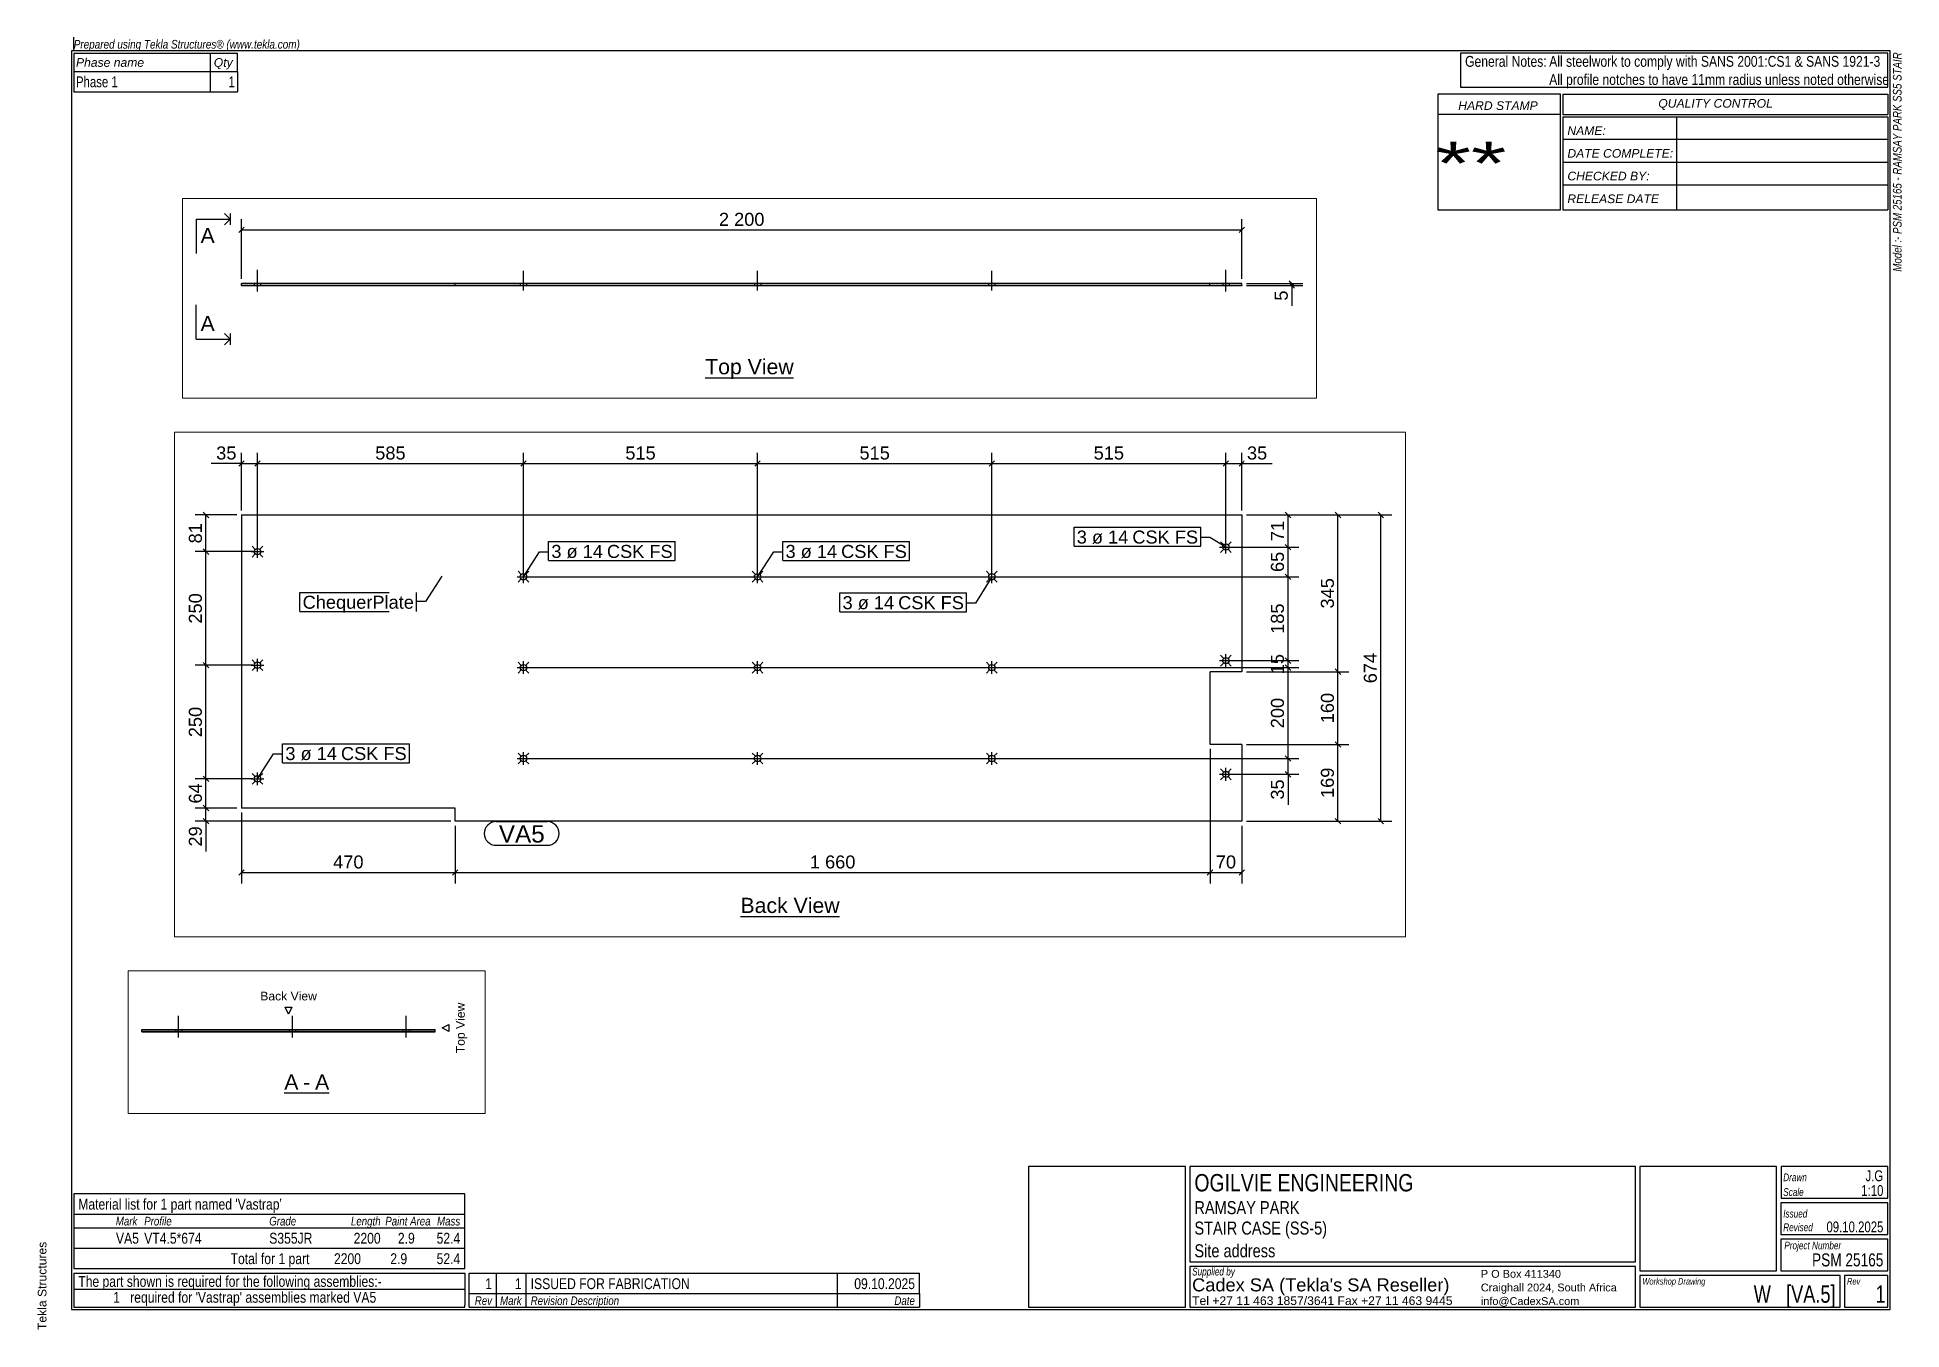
# Paper-space layout 'Layout1' of a CAD drawing. Header units: millimetres. Extents: x 2 to 413, y 6 to 290.
# The model-space entities are those that its viewports show. They can reach past a viewport. Long polylines and large blocks are cut down to what shows.
import ezdxf

# ---------------------------------------------------------------- set-up
doc = ezdxf.new("R2010")
doc.units = ezdxf.units.MM
doc.linetypes.add('DXK_LINE_DOT1', pattern=[1.8814, 0.9407, -0.9407])
doc.linetypes.add('DXK_LINE_DOT2', pattern=[3.9198, 1.9599, -1.9599])
doc.layers.add('Viewport layer', color=7, linetype='Continuous', plot=False)
doc.styles.add('Arial', font='ARIAL.TTF', dxfattribs={"height": 0.2})
doc.styles.add('Arial Italic', font='ARIALI.TTF', dxfattribs={"height": 0.2})
doc.styles.add('Arial Narrow Italic', font='ARIALNI.TTF', dxfattribs={"height": 0.2})

# ---------------------------------------------------------------- blocks, each defined once
blk = doc.blocks.new('Unknown-3621098-3012')
at = {"color": 174, "linetype": 'Continuous'}
for p, q in [((410, 287), (10, 287)), ((10, 287), (10, 10)), ((410, 10), (410, 287)), ((10, 10), (410, 10))]:
    blk.add_line(p, q, dxfattribs=at)
at = {"color": 174, "linetype": 'Continuous', "style": 'Arial'}
blk.add_text('Tekla Structures', height=1.9102, rotation=90, dxfattribs=at).set_placement((4.5, 5.5))
blk = doc.blocks.new('Unknown-3621098-3249')
at = {"color": 3, "linetype": 'Continuous'}
for p, q in [((10.5, 18), (96.5, 18)), ((10.5, 18), (10.5, 14.5)), ((96.5, 18), (96.5, 14.5)), ((10.5, 14.5), (10.5, 11)), ((96.5, 14.5), (96.5, 11)), ((10.5, 11), (10.5, 10.5)), ((10.5, 10.5), (96.5, 10.5)), ((96.5, 10.5), (96.5, 11))]:
    blk.add_line(p, q, dxfattribs=at)
at = {"color": 7, "linetype": 'Continuous'}
blk.add_line((10.5, 14.5), (96.5, 14.5), dxfattribs=at)
blk.add_line((10.5, 14.5), (96.5, 14.5), dxfattribs=at)
at = {"color": 7, "linetype": 'Continuous', "style": 'Arial', "width": 0.8}
blk.add_text('The part shown is required for the following assemblies:-', height=2.3877, dxfattribs=at).set_placement((11.5, 15))
at = {"color": 1, "linetype": 'Continuous', "style": 'Arial', "width": 0.8}
for s, height, p in [('1', 2.39, (19.18, 11.5)), (" required for 'Vastrap' assemblies marked VA5", 2.3877, (22.18, 11.5))]:
    blk.add_text(s, height=height, dxfattribs=at).set_placement(p)
blk = doc.blocks.new('Unknown-3621098-3247')
at = {"color": 3, "linetype": 'Continuous'}
for p, q in [((409.5, 286.5), (315.5, 286.5)), ((315.5, 286.5), (315.5, 279)), ((409.5, 279), (409.5, 286.5)), ((315.5, 279), (409.5, 279))]:
    blk.add_line(p, q, dxfattribs=at)
at = {"color": 7, "style": 'Arial', "width": 0.8}
for s, p in [('General Notes:', (316.5, 283.5)), ('All profile notches to have 11mm radius unless noted otherwise', (335, 279.5))]:
    blk.add_text(s, height=2.3877, dxfattribs=at).set_placement(p)
at = {"color": 7, "linetype": 'Continuous', "style": 'Arial', "width": 0.8}
blk.add_text('All steelwork to comply with SANS 2001:CS1 & SANS 1921-3', height=2.3877, dxfattribs=at).set_placement((335, 283.5))
blk = doc.blocks.new('Unknown-3621098-3248')
at = {"color": 3, "linetype": 'Continuous'}
for p, q in [((255, 41.5), (220.5, 41.5)), ((220.5, 41.5), (220.5, 10.5)), ((255, 10.5), (255, 41.5)), ((353.97, 41.5), (255.97, 41.5)), ((255.97, 41.5), (255.97, 20.5)), ((353.97, 20.5), (353.97, 41.5)), ((384.97, 41.5), (354.97, 41.5)), ((354.97, 41.5), (354.97, 18.5)), ((384.97, 18.5), (384.97, 41.5)), ((409.47, 41.5), (386, 41.5)), ((386, 41.5), (386, 34.5)), ((409.47, 34.5), (409.47, 41.5)), ((409.5, 33.5), (385.97, 33.5)), ((385.97, 33.5), (385.97, 26.5)), ((386, 34.5), (409.47, 34.5)), ((409.5, 26.5), (409.5, 33.5)), ((385.97, 26.5), (409.5, 26.5)), ((409.5, 25.5), (385.97, 25.5)), ((385.97, 25.5), (385.97, 18.5)), ((409.5, 18.5), (409.5, 25.5)), ((255.97, 20.5), (353.97, 20.5)), ((353.97, 19.5), (255.97, 19.5)), ((255.97, 19.5), (255.97, 10.5)), ((353.97, 10.5), (353.97, 19.5)), ((354.97, 18.5), (384.97, 18.5)), ((385.97, 18.5), (409.5, 18.5)), ((220.5, 10.5), (255, 10.5)), ((255.97, 10.5), (353.97, 10.5))]:
    blk.add_line(p, q, dxfattribs=at)
at = {"color": 5, "linetype": 'Continuous'}
for p, q in [((398.97, 17.5), (354.97, 17.5)), ((354.97, 17.5), (354.97, 10.5)), ((398.97, 10.5), (398.97, 17.5)), ((409.5, 17.5), (399.97, 17.5)), ((399.97, 17.5), (399.97, 10.5)), ((409.5, 10.5), (409.5, 17.5)), ((354.97, 10.5), (398.97, 10.5)), ((399.97, 10.5), (409.5, 10.5))]:
    blk.add_line(p, q, dxfattribs=at)
at = {"color": 1, "linetype": 'Continuous', "style": 'Arial'}
for s, height, width, p in [('OGILVIE ENGINEERING', 3.8203, 0.8, (256.97, 36)), ('1:10', 2.388, 0.75, (403.63, 35)), ('J.G', 2.388, 0.75, (404.57, 38.25)), ('09.10.2025', 2.388, 0.75, (395.98, 27)), ('PSM 25165', 2.865, 0.75, (392.81, 19.5))]:
    blk.add_text(s, height=height, dxfattribs=dict(at, width=width)).set_placement(p)
at = {"color": 7, "linetype": 'Continuous'}
for s, height, style, width, p in [('Drawn', 1.718, 'Arial Italic', 0.75, (386.47, 38.25)), ('RAMSAY PARK', 2.8652, 'Arial', 0.8, (256.97, 31)), ('Scale', 1.718, 'Arial Italic', 0.75, (386.47, 35)), ('STAIR CASE (SS-5)', 2.8652, 'Arial', 0.8, (256.97, 26.5)), ('Revised', 1.718, 'Arial Italic', 0.75, (386.47, 27.25)), ('Issued', 1.718, 'Arial Italic', 0.75, (386.47, 30.25)), ('Project Number', 1.718, 'Arial Italic', 0.75, (386.71, 23.25)), ('Site address', 2.8652, 'Arial', 0.8, (256.97, 21.5)), ('Supplied by', 1.718, 'Arial Italic', 0.75, (256.47, 17.5)), ('Workshop Drawing', 1.4316, 'Arial Italic', 0.75, (355.5, 15.5)), ('Rev', 1.432, 'Arial Italic', 0.75, (400.5, 15.5))]:
    blk.add_text(s, height=height, dxfattribs=dict(at, style=style, width=width)).set_placement(p)
at = {"color": 5, "linetype": 'Continuous', "style": 'Arial'}
blk.add_text("Cadex SA (Tekla's SA Reseller)", height=2.8652, dxfattribs=at).set_placement((256.47, 14))
at = {"color": 7, "linetype": 'Continuous', "style": 'Arial'}
for s, p in [('P O Box 411340', (319.97, 17)), ('Craighall 2024, South Africa', (319.97, 14)), ('info@CadexSA.com', (319.97, 11))]:
    blk.add_text(s, height=1.7191, dxfattribs=at).set_placement(p)
at = {"color": 1, "linetype": 'Continuous', "style": 'Arial'}
blk.add_text('Tel +27 11 463 1857/3641 Fax +27 11 463 9445', height=1.9102, dxfattribs=at).set_placement((256.47, 11))
at = {"color": 5, "linetype": 'Continuous', "style": 'Arial', "width": 0.75}
for s, p in [('W   [VA.5]', (379.98, 11.5)), ('1', (406.77, 11.5))]:
    blk.add_text(s, height=3.82, dxfattribs=at).set_placement(p)
blk = doc.blocks.new('Unknown-3621098-3251')
at = {"color": 3, "linetype": 'Continuous'}
for p, q in [((10.5, 286.5), (10.5, 282.5)), ((10.5, 286.5), (46.5, 286.5)), ((46.5, 282.5), (46.5, 286.5)), ((10.5, 282.5), (10.5, 278)), ((46.5, 282.5), (46.5, 278)), ((10.5, 278), (46.5, 278))]:
    blk.add_line(p, q, dxfattribs=at)
at = {"color": 7, "linetype": 'Continuous'}
for p, q in [((40.5, 286.5), (40.5, 282.5)), ((10.5, 282.5), (46.5, 282.5)), ((40.5, 282.5), (40.5, 278))]:
    blk.add_line(p, q, dxfattribs=at)
at = {"color": 7, "style": 'Arial Italic'}
for s, p in [('Phase name', (11, 283.5)), ('Qty', (41.31, 283.5))]:
    blk.add_text(s, height=1.909, dxfattribs=at).set_placement(p)
at = {"color": 1, "linetype": 'Continuous', "style": 'Arial', "width": 0.75}
for s, height, p in [('Phase 1', 2.388, (11, 279)), ('1', 2.39, (44.53, 279))]:
    blk.add_text(s, height=height, dxfattribs=at).set_placement(p)
blk = doc.blocks.new('Unknown-3621098-3252')
at = {"color": 2, "linetype": 'Continuous'}
blk.add_line((10.5, 287), (10.5, 290), dxfattribs=at)
at = {"color": 7, "style": 'Arial Narrow Italic'}
blk.add_text('Prepared using Tekla Structures® (www.tekla.com)', height=1.9089, dxfattribs=at).set_placement((10.5, 287.5))
blk = doc.blocks.new('Unknown-3621098-3253')
at = {"color": 3, "linetype": 'Continuous'}
for p, q in [((337.5, 277.5), (310.5, 277.5)), ((310.5, 277.5), (310.5, 252)), ((337.5, 252), (337.5, 277.5)), ((338, 277.5), (338, 273)), ((338, 277.5), (409.5, 277.5)), ((409.5, 277.5), (409.5, 273)), ((337.5, 273), (310.5, 273)), ((338, 273), (409.5, 273)), ((338, 272.5), (338, 252)), ((338, 272.5), (409.5, 272.5)), ((363, 272.5), (363, 252)), ((409.5, 272.5), (409.5, 252)), ((409.5, 267.5), (338, 267.5)), ((338, 262.5), (409.5, 262.5)), ((338, 257.5), (409.5, 257.5)), ((310.5, 252), (337.5, 252)), ((338, 252), (409.5, 252))]:
    blk.add_line(p, q, dxfattribs=at)
at = {"color": 7, "linetype": 'Continuous', "style": 'Arial Italic'}
for s, height, p in [('HARD STAMP', 1.909, (315, 274)), ('NAME:', 1.909, (339, 268.5)), ('DATE COMPLETE:', 1.9089, (339, 263.5)), ('CHECKED BY:', 1.9089, (339, 258.5)), ('RELEASE DATE', 1.9089, (339, 253.5))]:
    blk.add_text(s, height=height, dxfattribs=at).set_placement(p)
at = {"color": 7, "style": 'Arial Italic'}
blk.add_text('QUALITY CONTROL', height=1.9089, dxfattribs=at).set_placement((359, 274.5))
at = {"color": 7, "linetype": 'Continuous', "style": 'Arial', "width": 1.5}
blk.add_text('**', height=9.551, dxfattribs=at).set_placement((310, 257.5))
blk = doc.blocks.new('Unknown-3621098-3254')
at = {"color": 7, "style": 'Arial Italic', "width": 0.8}
blk.add_text('Model :- PSM 25165 - RAMSAY PARK SS5 STAIR', height=1.90885417, rotation=90, dxfattribs=at).set_placement((412.5, 238.421875))
blk = doc.blocks.new('Unknown-3621098-3255')
at = {"color": 3, "linetype": 'Continuous'}
for p, q in [((96.5, 35.5), (10.5, 35.5)), ((10.5, 35.5), (10.5, 19)), ((96.5, 19), (96.5, 35.5)), ((10.5, 19), (96.5, 19))]:
    blk.add_line(p, q, dxfattribs=at)
at = {"color": 7, "linetype": 'Continuous'}
for p, q in [((10.5, 31), (96.5, 31)), ((10.5, 28), (96.5, 28)), ((10.5, 23.5), (96.5, 23.5))]:
    blk.add_line(p, q, dxfattribs=at)
at = {"color": 2, "linetype": 'Continuous'}
blk.add_line((11.5, 28.25), (11.5, 28.25), dxfattribs=at)
at = {"color": 7, "linetype": 'Continuous', "style": 'Arial', "width": 0.8}
for s, p in [("Material list for 1 part named 'Vastrap'", (11.5, 32)), ('Total for 1 part', (45, 20))]:
    blk.add_text(s, height=2.3877, dxfattribs=at).set_placement(p)
at = {"color": 7, "width": 0.8}
for s, height, style, p in [('Mark', 1.909, 'Arial Italic', (19.76, 28.5)), ('Profile', 1.909, 'Arial Italic', (26, 28.5)), ('Grade', 1.909, 'Arial Italic', (53.5, 28.5)), ('Length', 1.909, 'Arial Italic', (71.47, 28.5)), ('Paint Area', 1.909, 'Arial Italic', (79.02, 28.5)), ('Mass', 1.909, 'Arial Italic', (90.4, 28.5)), ('2200', 2.388, 'Arial', (67.74, 20)), ('2.9', 2.388, 'Arial', (80.13, 20)), ('52.4', 2.388, 'Arial', (90.31, 20))]:
    blk.add_text(s, height=height, dxfattribs=dict(at, style=style)).set_placement(p)
at = {"color": 1, "style": 'Arial', "width": 0.8}
for s, p in [('VA5', (19.79, 24.5)), ('VT4.5*674', (26, 24.5)), ('S355JR', (53.5, 24.5)), ('2200', (72.07, 24.5)), ('2.9', (81.8, 24.5)), ('52.4', (90.31, 24.5))]:
    blk.add_text(s, height=2.388, dxfattribs=at).set_placement(p)
blk = doc.blocks.new('Unknown-3621098-3256')
at = {"color": 3, "linetype": 'Continuous'}
for p, q in [((97.5, 18), (196.5, 18)), ((97.5, 13.5), (97.5, 18)), ((196.5, 13.5), (196.5, 18)), ((97.5, 10.5), (97.5, 13.5)), ((196.5, 13.5), (196.5, 10.5)), ((97.5, 10.5), (196.5, 10.5))]:
    blk.add_line(p, q, dxfattribs=at)
at = {"color": 7, "linetype": 'Continuous'}
for p, q in [((97.5, 18), (196.5, 18)), ((103.5, 13.5), (103.5, 18)), ((110, 13.5), (110, 18)), ((178.5, 13.5), (178.5, 18)), ((97.5, 13.5), (196.5, 13.5)), ((103.5, 10.5), (103.5, 13.5)), ((110, 10.5), (110, 13.5)), ((178.5, 10.5), (178.5, 13.5)), ((184, 10.5), (184, 10.5))]:
    blk.add_line(p, q, dxfattribs=at)
at = {"color": 1, "linetype": 'Continuous', "style": 'Arial', "width": 0.8}
for s, height, p in [('1', 2.39, (101.02, 14.5)), ('1', 2.39, (107.52, 14.5)), ('ISSUED FOR FABRICATION', 2.3877, (111, 14.5)), ('09.10.2025', 2.388, (182.17, 14.5))]:
    blk.add_text(s, height=height, dxfattribs=at).set_placement(p)
at = {"color": 7, "linetype": 'Continuous', "style": 'Arial Italic', "width": 0.8}
for s, height, p in [('Rev', 1.909, (98.71, 11)), ('Mark', 1.909, (104.26, 11)), ('Revision Description', 1.9089, (111, 11)), ('Date', 1.909, (190.99, 11))]:
    blk.add_text(s, height=height, dxfattribs=at).set_placement(p)
blk = doc.blocks.new('Unknown-3621098-11 - 1186')
at = {"color": 6, "linetype": 'Continuous'}
blk.add_line((19842.9, 45), (20037.3, 45), dxfattribs=at)
at = {"color": 0, "linetype": 'Continuous'}
blk.add_wipeout([(20037.3, 52.5), (20037.3, 87.5), (19842.9, 87.5), (19842.9, 52.5)], dxfattribs=at)
at = {"color": 6, "linetype": 'Continuous', "style": 'Arial'}
blk.add_text('Top View', height=33.43, dxfattribs=at).set_placement((19842.9, 52.5))
blk = doc.blocks.new('Unknown-3621098-12 - 1229')
at = {"color": 6, "linetype": 'Continuous'}
blk.add_line((9736.7, 45), (9954.5, 45), dxfattribs=at)
at = {"color": 0, "linetype": 'Continuous'}
blk.add_wipeout([(9954.5, 52.5), (9954.5, 87.5), (9736.7, 87.5), (9736.7, 52.5)], dxfattribs=at)
at = {"color": 6, "linetype": 'Continuous', "style": 'Arial'}
blk.add_text('Back View', height=33.43, dxfattribs=at).set_placement((9736.7, 52.5))
blk = doc.blocks.new('Unknown-3621098-13 - 1259')
at = {"color": 6, "linetype": 'Continuous'}
for p, q in [((352.5, 218.7), (345, 233.7)), ((345, 233.7), (360, 233.7)), ((360, 233.7), (352.5, 218.7)), ((352.5, 218.7), (352.5, 218.7)), ((690, 188.1), (705, 195.6)), ((705, 180.6), (690, 188.1)), ((690, 188.1), (690, 188.1)), ((705, 195.6), (705, 180.6)), ((343.1, 45), (441.9, 45))]:
    blk.add_line(p, q, dxfattribs=at)
at = {"color": 6, "linetype": 'Continuous', "style": 'Arial'}
blk.add_text('Back View', height=19.1, dxfattribs=at).set_placement((290.3, 248.7))
blk.add_text('Top View', height=19.1, rotation=90, dxfattribs=at).set_placement((740, 132.5))
at = {"color": 0, "linetype": 'Continuous'}
blk.add_wipeout([(374.2, 52.5), (374.2, 87.5), (343.1, 87.5), (343.1, 52.5)], dxfattribs=at)
blk.add_wipeout([(400.3, 52.5), (400.3, 87.5), (384.7, 87.5), (384.7, 52.5)], dxfattribs=at)
at = {"color": 6, "linetype": 'Continuous', "style": 'Arial'}
blk.add_text('A', height=33.4, dxfattribs=at).set_placement((343.1, 52.5))
at = {"color": 0, "linetype": 'Continuous'}
blk.add_wipeout([(441.9, 52.5), (441.9, 87.5), (410.8, 87.5), (410.8, 52.5)], dxfattribs=at)
at = {"color": 6, "linetype": 'Continuous', "style": 'Arial'}
for s, p in [('A', (410.8, 52.5)), ('-', (384.7, 52.5))]:
    blk.add_text(s, height=33.4, dxfattribs=at).set_placement(p)
blk = doc.blocks.new('Bolt-3621098-1223 - 1186')
at = {"color": 96, "linetype": 'Continuous'}
for p, q in [((20981.1, 252.5), (20981.1, 248)), ((20981.1, 252.5), (20981.1, 248)), ((20981.1, 252.5), (20981.1, 248)), ((20988.1, 234.6), (20988.1, 282.5)), ((20988.1, 234.6), (20988.1, 282.5)), ((20988.1, 234.6), (20988.1, 282.5)), ((20995.1, 252.5), (20995.1, 248)), ((20995.1, 252.5), (20995.1, 248)), ((20995.1, 252.5), (20995.1, 248))]:
    blk.add_line(p, q, dxfattribs=at)
blk = doc.blocks.new('Part-3621098-1221 - 1186')
at = {"color": 30, "linetype": 'Continuous'}
for p, q in [((18823.1, 248), (18823.1, 252.5)), ((21023.1, 252.5), (18823.1, 252.5)), ((21023.1, 248), (18823.1, 248)), ((19293.1, 248), (19293.1, 252.5)), ((21023.1, 248), (21023.1, 252.5))]:
    blk.add_line(p, q, dxfattribs=at)
at = {"color": 7, "linetype": 'DXK_LINE_DOT1'}
blk.add_line((20953.1, 248), (20953.1, 252.5), dxfattribs=at)
blk = doc.blocks.new('Bolt-3621098-1222 - 1186')
at = {"color": 96, "linetype": 'Continuous'}
for p, q in [((18851.1, 252.5), (18851.1, 248)), ((18851.1, 252.5), (18851.1, 248)), ((18851.1, 252.5), (18851.1, 248)), ((18858.1, 234.6), (18858.1, 282.5)), ((18858.1, 234.6), (18858.1, 282.5)), ((18858.1, 234.6), (18858.1, 282.5)), ((18865.1, 252.5), (18865.1, 248)), ((18865.1, 252.5), (18865.1, 248)), ((18865.1, 252.5), (18865.1, 248))]:
    blk.add_line(p, q, dxfattribs=at)
blk = doc.blocks.new('Bolt-3621098-1224 - 1186')
at = {"color": 96, "linetype": 'Continuous'}
for p, q in [((20466.1, 252.5), (20466.1, 248)), ((20466.1, 252.5), (20466.1, 248)), ((20466.1, 252.5), (20466.1, 248)), ((20473.1, 237), (20473.1, 280)), ((20473.1, 237), (20473.1, 280)), ((20473.1, 237), (20473.1, 280)), ((20480.1, 252.5), (20480.1, 248)), ((20480.1, 252.5), (20480.1, 248)), ((20480.1, 252.5), (20480.1, 248))]:
    blk.add_line(p, q, dxfattribs=at)
blk = doc.blocks.new('Bolt-3621098-1225 - 1186')
at = {"color": 96, "linetype": 'Continuous'}
for p, q in [((19951.1, 252.5), (19951.1, 248)), ((19951.1, 252.5), (19951.1, 248)), ((19951.1, 252.5), (19951.1, 248)), ((19958.1, 237), (19958.1, 280)), ((19958.1, 237), (19958.1, 280)), ((19958.1, 237), (19958.1, 280)), ((19965.1, 252.5), (19965.1, 248)), ((19965.1, 252.5), (19965.1, 248)), ((19965.1, 252.5), (19965.1, 248))]:
    blk.add_line(p, q, dxfattribs=at)
blk = doc.blocks.new('Bolt-3621098-1226 - 1186')
at = {"color": 96, "linetype": 'Continuous'}
for p, q in [((19436.1, 252.5), (19436.1, 248)), ((19436.1, 252.5), (19436.1, 248)), ((19436.1, 252.5), (19436.1, 248)), ((19443.1, 237), (19443.1, 280)), ((19443.1, 237), (19443.1, 280)), ((19443.1, 237), (19443.1, 280)), ((19450.1, 252.5), (19450.1, 248)), ((19450.1, 252.5), (19450.1, 248)), ((19450.1, 252.5), (19450.1, 248))]:
    blk.add_line(p, q, dxfattribs=at)
blk = doc.blocks.new('Surfacing-3621098-1227 - 1186')
at = {"color": 7, "linetype": 'Continuous'}
for p, q in [((21023.1, 248), (18823.1, 248)), ((18823.1, 248), (18823.1, 247)), ((21023.1, 247), (18823.1, 247)), ((19293.1, 247), (19293.1, 248)), ((21023.1, 248), (21023.1, 247))]:
    blk.add_line(p, q, dxfattribs=at)
blk = doc.blocks.new('Bolt-3621098-1232 - 1229')
at = {"color": 96, "linetype": 'Continuous'}
for p, q in [((10799.4, 862.6), (10792.4, 869.6)), ((10804.3, 843.8), (10804.3, 871.8)), ((10809.2, 862.6), (10816.2, 869.6)), ((10790.3, 857.8), (10818.3, 857.8)), ((10799.4, 852.9), (10792.4, 845.9)), ((10809.2, 852.9), (10816.2, 845.9)), ((10799.4, 612.6), (10792.4, 619.6)), ((10804.3, 593.8), (10804.3, 621.8)), ((10809.2, 612.6), (10816.2, 619.6)), ((10790.3, 607.8), (10818.3, 607.8)), ((10799.4, 602.9), (10792.4, 595.9)), ((10809.2, 602.9), (10816.2, 595.9)), ((10799.4, 362.6), (10792.4, 369.6)), ((10804.3, 343.7), (10804.3, 371.8)), ((10809.2, 362.6), (10816.2, 369.6)), ((10790.3, 357.8), (10818.3, 357.8)), ((10799.4, 352.9), (10792.4, 345.9)), ((10809.2, 352.9), (10816.2, 345.9))]:
    blk.add_line(p, q, dxfattribs=at)
for centre in [(10804.3, 857.8), (10804.3, 607.8), (10804.3, 357.8)]:
    blk.add_circle(centre, 7, dxfattribs=at)
blk = doc.blocks.new('Part-3621098-1230 - 1229')
at = {"color": 30, "linetype": 'Continuous'}
for p, q in [((8639.3, 928.5), (8639.3, 283.5)), ((8639.3, 928.5), (10839.3, 928.5)), ((10839.3, 928.5), (10839.3, 583.5)), ((10769.3, 423.5), (10769.3, 583.5)), ((10839.3, 583.5), (10769.3, 583.5)), ((10839.3, 423.5), (10769.3, 423.5)), ((10839.3, 423.5), (10839.3, 254.5)), ((9109.3, 283.5), (8639.3, 283.5)), ((9109.3, 254.5), (9109.3, 283.5)), ((10839.3, 254.5), (9109.3, 254.5))]:
    blk.add_line(p, q, dxfattribs=at)
blk = doc.blocks.new('Bolt-3621098-1231 - 1229')
at = {"color": 96, "linetype": 'Continuous'}
for p, q in [((8674.3, 833.8), (8674.3, 861.8)), ((8660.3, 847.8), (8688.3, 847.8)), ((8669.4, 852.6), (8662.4, 859.6)), ((8669.4, 842.9), (8662.4, 835.9)), ((8679.2, 852.6), (8686.2, 859.6)), ((8679.2, 842.9), (8686.2, 835.9)), ((8660.3, 597.8), (8688.3, 597.8)), ((8669.4, 602.6), (8662.4, 609.6)), ((8669.4, 592.9), (8662.4, 585.9)), ((8674.3, 583.8), (8674.3, 611.8)), ((8679.2, 602.6), (8686.2, 609.6)), ((8679.2, 592.9), (8686.2, 585.9)), ((8660.3, 347.8), (8688.3, 347.8)), ((8669.4, 352.6), (8662.4, 359.6)), ((8669.4, 342.9), (8662.4, 335.9)), ((8674.3, 333.8), (8674.3, 361.8)), ((8679.2, 352.6), (8686.2, 359.6)), ((8679.2, 342.9), (8686.2, 335.9))]:
    blk.add_line(p, q, dxfattribs=at)
for centre in [(8674.3, 847.8), (8674.3, 597.8), (8674.3, 347.8)]:
    blk.add_circle(centre, 7, dxfattribs=at)
blk = doc.blocks.new('Bolt-3621098-1233 - 1229')
at = {"color": 96, "linetype": 'Continuous'}
for p, q in [((10275.3, 792.5), (10303.3, 792.5)), ((10284.4, 797.4), (10277.4, 804.4)), ((10284.4, 787.6), (10277.4, 780.6)), ((10289.3, 778.5), (10289.3, 806.5)), ((10294.2, 797.4), (10301.2, 804.4)), ((10294.2, 787.6), (10301.2, 780.6)), ((10275.3, 592.5), (10303.3, 592.5)), ((10284.4, 597.4), (10277.4, 604.4)), ((10284.4, 587.6), (10277.4, 580.6)), ((10289.3, 578.5), (10289.3, 606.5)), ((10294.2, 597.4), (10301.2, 604.4)), ((10294.2, 587.6), (10301.2, 580.6)), ((10275.3, 392.5), (10303.3, 392.5)), ((10284.4, 397.4), (10277.4, 404.4)), ((10284.4, 387.6), (10277.4, 380.6)), ((10289.3, 378.5), (10289.3, 406.5)), ((10294.2, 397.4), (10301.2, 404.4)), ((10294.2, 387.6), (10301.2, 380.6))]:
    blk.add_line(p, q, dxfattribs=at)
for centre in [(10289.3, 792.5), (10289.3, 592.5), (10289.3, 392.5)]:
    blk.add_circle(centre, 7, dxfattribs=at)
blk = doc.blocks.new('Bolt-3621098-1234 - 1229')
at = {"color": 96, "linetype": 'Continuous'}
for p, q in [((9760.3, 792.5), (9788.3, 792.5)), ((9769.4, 797.4), (9762.4, 804.4)), ((9769.4, 787.6), (9762.4, 780.6)), ((9774.3, 778.5), (9774.3, 806.5)), ((9779.2, 797.4), (9786.2, 804.4)), ((9779.2, 787.6), (9786.2, 780.6)), ((9760.3, 592.5), (9788.3, 592.5)), ((9769.4, 597.4), (9762.4, 604.4)), ((9769.4, 587.6), (9762.4, 580.6)), ((9774.3, 578.5), (9774.3, 606.5)), ((9779.2, 597.4), (9786.2, 604.4)), ((9779.2, 587.6), (9786.2, 580.6)), ((9760.3, 392.5), (9788.3, 392.5)), ((9769.4, 397.4), (9762.4, 404.4)), ((9769.4, 387.6), (9762.4, 380.6)), ((9774.3, 378.5), (9774.3, 406.5)), ((9779.2, 397.4), (9786.2, 404.4)), ((9779.2, 387.6), (9786.2, 380.6))]:
    blk.add_line(p, q, dxfattribs=at)
for centre in [(9774.3, 792.5), (9774.3, 592.5), (9774.3, 392.5)]:
    blk.add_circle(centre, 7, dxfattribs=at)
blk = doc.blocks.new('Bolt-3621098-1235 - 1229')
at = {"color": 96, "linetype": 'Continuous'}
for p, q in [((9245.3, 792.5), (9273.3, 792.5)), ((9254.4, 797.4), (9247.4, 804.4)), ((9254.4, 787.6), (9247.4, 780.6)), ((9259.3, 778.5), (9259.3, 806.5)), ((9264.2, 797.4), (9271.2, 804.4)), ((9264.2, 787.6), (9271.2, 780.6)), ((9245.3, 592.5), (9273.3, 592.5)), ((9254.4, 597.4), (9247.4, 604.4)), ((9254.4, 587.6), (9247.4, 580.6)), ((9259.3, 578.5), (9259.3, 606.5)), ((9264.2, 597.4), (9271.2, 604.4)), ((9264.2, 587.6), (9271.2, 580.6)), ((9245.3, 392.5), (9273.3, 392.5)), ((9254.4, 397.4), (9247.4, 404.4)), ((9254.4, 387.6), (9247.4, 380.6)), ((9259.3, 378.5), (9259.3, 406.5)), ((9264.2, 397.4), (9271.2, 404.4)), ((9264.2, 387.6), (9271.2, 380.6))]:
    blk.add_line(p, q, dxfattribs=at)
for centre in [(9259.3, 792.5), (9259.3, 592.5), (9259.3, 392.5)]:
    blk.add_circle(centre, 7, dxfattribs=at)
blk = doc.blocks.new('Part-3621098-1261 - 1259')
at = {"color": 30, "linetype": 'Continuous'}
for p, q in [((30, 180.4), (30, 184.9)), ((30, 184.9), (675, 184.9)), ((30, 180.4), (675, 180.4)), ((675, 180.4), (675, 184.9))]:
    blk.add_line(p, q, dxfattribs=at)
blk = doc.blocks.new('Bolt-3621098-1262 - 1259')
at = {"color": 96, "linetype": 'Continuous'}
for p, q in [((110.8, 167), (110.8, 214.9)), ((360.8, 167), (360.8, 214.9)), ((610.8, 167), (610.8, 214.9)), ((103.8, 184.9), (103.8, 180.4)), ((117.8, 184.9), (117.8, 180.4)), ((353.8, 184.9), (353.8, 180.4)), ((367.8, 184.9), (367.8, 180.4)), ((603.8, 184.9), (603.8, 180.4)), ((617.8, 184.9), (617.8, 180.4))]:
    blk.add_line(p, q, dxfattribs=at)
blk = doc.blocks.new('Surfacing-3621098-1267 - 1259')
at = {"color": 7, "linetype": 'Continuous'}
for p, q in [((675, 180.4), (30, 180.4)), ((30, 180.4), (30, 179.4)), ((30, 179.4), (675, 179.4)), ((675, 179.4), (675, 180.4))]:
    blk.add_line(p, q, dxfattribs=at)
blk = doc.blocks.new('StraightDimension-3621098-1367 - 1186')
at = {"color": 7, "linetype": 'Continuous'}
for p, q in [((21033.1, 252.5), (21157.1, 252.5)), ((21033.1, 248), (21157.1, 248)), ((21127.1, 258.5), (21139.1, 246.5)), ((21139.1, 242), (21127.1, 254)), ((21133.1, 248), (21133.1, 252.5))]:
    blk.add_line(p, q, dxfattribs=at)
at = {"color": 0}
blk.add_wipeout([(21130.1, 242.7), (21088.1, 242.7), (21088.1, 208.5), (21130.1, 208.5)], dxfattribs=at)
at = {"color": 7, "linetype": 'Continuous'}
blk.add_line((21133.1, 248), (21133.1, 203.2), dxfattribs=at)
blk.add_line((21133.1, 248), (21133.1, 203.2), dxfattribs=at)
at = {"color": 96, "style": 'Arial'}
blk.add_text('5', height=28.7, rotation=90.0002, dxfattribs=at).set_placement((21124.1, 214.5))
blk = doc.blocks.new('StraightDimension-3621098-1273 - 1186')
at = {"color": 7, "linetype": 'Continuous'}
for p, q in [((18829.1, 376.2), (18817.1, 364.2)), ((18823.1, 262.5), (18823.1, 394.2)), ((18823.1, 370.2), (21023.1, 370.2)), ((21017.1, 364.2), (21029.1, 376.2)), ((21023.1, 262.5), (21023.1, 394.2))]:
    blk.add_line(p, q, dxfattribs=at)
at = {"color": 0}
blk.add_wipeout([(19979.1, 373.2), (19979.1, 415.2), (19867.1, 415.2), (19867.1, 373.2)], dxfattribs=at)
at = {"color": 96, "style": 'Arial'}
blk.add_text('2 200', height=28.65, dxfattribs=at).set_placement((19873.1, 379.2))
blk = doc.blocks.new('StraightDimension-3621098-1375 - 1229')
at = {"color": 7, "linetype": 'Continuous'}
for p, q in [((9269.3, 592.5), (10964.9, 592.5)), ((10814.3, 607.8), (10964.9, 607.8)), ((10934.9, 613.8), (10946.9, 601.7)), ((10946.9, 586.5), (10934.9, 598.5)), ((10940.9, 592.5), (10940.9, 607.8))]:
    blk.add_line(p, q, dxfattribs=at)
at = {"color": 0}
blk.add_wipeout([(10937.9, 628.4), (10895.9, 628.4), (10895.9, 571.9), (10937.9, 571.9)], dxfattribs=at)
at = {"color": 96, "style": 'Arial'}
blk.add_text('15', height=28.65, rotation=90.0002, dxfattribs=at).set_placement((10931.9, 577.9))
blk = doc.blocks.new('StraightDimension-3621098-1424 - 1229')
at = {"color": 7, "linetype": 'Continuous'}
for p, q in [((10849.3, 928.5), (11074.8, 928.5)), ((11056.8, 922.5), (11044.8, 934.5)), ((11050.8, 583.5), (11050.8, 928.5)), ((10849.3, 583.5), (11074.8, 583.5)), ((11044.8, 589.5), (11056.8, 577.5))]:
    blk.add_line(p, q, dxfattribs=at)
at = {"color": 0}
blk.add_wipeout([(11047.8, 795.4), (11005.8, 795.4), (11005.8, 716.6), (11047.8, 716.6)], dxfattribs=at)
at = {"color": 96, "style": 'Arial'}
blk.add_text('345', height=28.65, rotation=90.0002, dxfattribs=at).set_placement((11041.8, 722.6))
blk = doc.blocks.new('StraightDimension-3621098-1425 - 1229')
at = {"color": 7, "linetype": 'Continuous'}
for p, q in [((10849.3, 583.5), (11074.8, 583.5)), ((11056.8, 577.5), (11044.8, 589.5)), ((11050.8, 423.5), (11050.8, 583.5)), ((10849.3, 423.5), (11074.8, 423.5)), ((11044.8, 429.5), (11056.8, 417.5))]:
    blk.add_line(p, q, dxfattribs=at)
at = {"color": 0}
blk.add_wipeout([(11047.8, 542.9), (11005.8, 542.9), (11005.8, 464.1), (11047.8, 464.1)], dxfattribs=at)
at = {"color": 96, "style": 'Arial'}
blk.add_text('160', height=28.65, rotation=90.0002, dxfattribs=at).set_placement((11041.8, 470.1))
blk = doc.blocks.new('StraightDimension-3621098-1426 - 1229')
at = {"color": 7, "linetype": 'Continuous'}
for p, q in [((10849.3, 423.5), (11074.8, 423.5)), ((11056.8, 417.5), (11044.8, 429.5)), ((11050.8, 254.5), (11050.8, 423.5)), ((10849.3, 254.5), (11074.8, 254.5)), ((11044.8, 260.5), (11056.8, 248.5))]:
    blk.add_line(p, q, dxfattribs=at)
at = {"color": 0}
blk.add_wipeout([(11047.8, 378.4), (11005.8, 378.4), (11005.8, 299.6), (11047.8, 299.6)], dxfattribs=at)
at = {"color": 96, "style": 'Arial'}
blk.add_text('169', height=28.65, rotation=90.0002, dxfattribs=at).set_placement((11041.8, 305.6))
blk = doc.blocks.new('StraightDimension-3621098-3058 - 1229')
at = {"color": 7, "linetype": 'Continuous'}
for p, q in [((8629.3, 928.5), (8537.1, 928.5)), ((8567.1, 922.5), (8555.1, 934.5)), ((8561.1, 847.8), (8561.1, 928.5)), ((8664.3, 847.8), (8537.1, 847.8)), ((8555.1, 853.8), (8567.1, 841.7))]:
    blk.add_line(p, q, dxfattribs=at)
at = {"color": 0}
blk.add_wipeout([(8558.1, 916.4), (8516.1, 916.4), (8516.1, 859.9), (8558.1, 859.9)], dxfattribs=at)
at = {"color": 96, "style": 'Arial'}
blk.add_text('81', height=28.65, rotation=90.0002, dxfattribs=at).set_placement((8552.1, 865.9))
blk = doc.blocks.new('StraightDimension-3621098-1372 - 1229')
at = {"color": 7, "linetype": 'Continuous'}
for p, q in [((10849.3, 928.5), (10964.9, 928.5)), ((10946.9, 922.5), (10934.9, 934.5)), ((10940.9, 857.8), (10940.9, 928.5)), ((10934.9, 863.8), (10946.9, 851.7)), ((10814.3, 857.8), (10964.9, 857.8))]:
    blk.add_line(p, q, dxfattribs=at)
at = {"color": 0}
blk.add_wipeout([(10937.9, 921.4), (10895.9, 921.4), (10895.9, 864.9), (10937.9, 864.9)], dxfattribs=at)
at = {"color": 96, "style": 'Arial'}
blk.add_text('71', height=28.65, rotation=90.0002, dxfattribs=at).set_placement((10931.9, 870.9))
blk = doc.blocks.new('StraightDimension-3621098-1373 - 1229')
at = {"color": 7, "linetype": 'Continuous'}
for p, q in [((10946.9, 851.7), (10934.9, 863.8)), ((10814.3, 857.8), (10964.9, 857.8)), ((10940.9, 792.5), (10940.9, 857.8)), ((9269.3, 792.5), (10964.9, 792.5)), ((10934.9, 798.5), (10946.9, 786.5))]:
    blk.add_line(p, q, dxfattribs=at)
at = {"color": 0}
blk.add_wipeout([(10937.9, 853.4), (10895.9, 853.4), (10895.9, 796.9), (10937.9, 796.9)], dxfattribs=at)
at = {"color": 96, "style": 'Arial'}
blk.add_text('65', height=28.65, rotation=90.0002, dxfattribs=at).set_placement((10931.9, 802.9))
blk = doc.blocks.new('StraightDimension-3621098-1374 - 1229')
at = {"color": 7, "linetype": 'Continuous'}
for p, q in [((9269.3, 792.5), (10964.9, 792.5)), ((10946.9, 786.5), (10934.9, 798.5)), ((10940.9, 607.8), (10940.9, 792.5)), ((10814.3, 607.8), (10964.9, 607.8)), ((10934.9, 613.8), (10946.9, 601.7))]:
    blk.add_line(p, q, dxfattribs=at)
at = {"color": 0}
blk.add_wipeout([(10937.9, 739.5), (10895.9, 739.5), (10895.9, 660.8), (10937.9, 660.8)], dxfattribs=at)
at = {"color": 96, "style": 'Arial'}
blk.add_text('185', height=28.65, rotation=90.0002, dxfattribs=at).set_placement((10931.9, 666.8))
blk = doc.blocks.new('StraightDimension-3621098-1376 - 1229')
at = {"color": 7, "linetype": 'Continuous'}
for p, q in [((9269.3, 592.5), (10964.9, 592.5)), ((10946.9, 586.5), (10934.9, 598.5)), ((10940.9, 392.5), (10940.9, 592.5)), ((9269.3, 392.5), (10964.9, 392.5)), ((10934.9, 398.5), (10946.9, 386.5))]:
    blk.add_line(p, q, dxfattribs=at)
at = {"color": 0}
blk.add_wipeout([(10937.9, 531.9), (10895.9, 531.9), (10895.9, 453.1), (10937.9, 453.1)], dxfattribs=at)
at = {"color": 96, "style": 'Arial'}
blk.add_text('200', height=28.65, rotation=90.0002, dxfattribs=at).set_placement((10931.9, 459.1))
blk = doc.blocks.new('StraightDimension-3621098-1377 - 1229')
at = {"color": 7, "linetype": 'Continuous'}
for p, q in [((9269.3, 392.5), (10964.9, 392.5)), ((10934.9, 398.5), (10946.9, 386.5)), ((10940.9, 357.8), (10940.9, 392.5)), ((10814.3, 357.8), (10964.9, 357.8)), ((10946.9, 351.7), (10934.9, 363.8))]:
    blk.add_line(p, q, dxfattribs=at)
at = {"color": 0}
blk.add_wipeout([(10937.9, 352.5), (10895.9, 352.5), (10895.9, 296), (10937.9, 296)], dxfattribs=at)
at = {"color": 7, "linetype": 'Continuous'}
blk.add_line((10940.9, 357.8), (10940.9, 290.8), dxfattribs=at)
blk.add_line((10940.9, 357.8), (10940.9, 290.8), dxfattribs=at)
at = {"color": 96, "style": 'Arial'}
blk.add_text('35', height=28.65, rotation=90.0002, dxfattribs=at).set_placement((10931.9, 302))
blk = doc.blocks.new('StraightDimension-3621098-1444 - 1229')
at = {"color": 7, "linetype": 'Continuous'}
for p, q in [((10849.3, 928.5), (11169.1, 928.5)), ((11151.1, 922.5), (11139.1, 934.5)), ((11145.1, 254.5), (11145.1, 928.5)), ((10849.3, 254.5), (11169.1, 254.5)), ((11139.1, 260.5), (11151.1, 248.5))]:
    blk.add_line(p, q, dxfattribs=at)
at = {"color": 0}
blk.add_wipeout([(11142.1, 630.9), (11100.1, 630.9), (11100.1, 552.1), (11142.1, 552.1)], dxfattribs=at)
at = {"color": 96, "style": 'Arial'}
blk.add_text('674', height=28.65, rotation=90.0002, dxfattribs=at).set_placement((11136.1, 558.1))
blk = doc.blocks.new('StraightDimension-3621098-1449 - 1229')
at = {"color": 7, "linetype": 'Continuous'}
for p, q in [((10798.3, 1035.5), (10810.3, 1047.5)), ((10804.3, 867.8), (10804.3, 1065.5)), ((10804.3, 1041.5), (10839.3, 1041.5)), ((10845.3, 1047.5), (10833.3, 1035.5)), ((10839.3, 938.5), (10839.3, 1065.5))]:
    blk.add_line(p, q, dxfattribs=at)
at = {"color": 0}
blk.add_wipeout([(10901, 1044.5), (10901, 1086.5), (10844.6, 1086.5), (10844.6, 1044.5)], dxfattribs=at)
at = {"color": 7, "linetype": 'Continuous'}
blk.add_line((10839.3, 1041.5), (10906.3, 1041.5), dxfattribs=at)
blk.add_line((10839.3, 1041.5), (10906.3, 1041.5), dxfattribs=at)
at = {"color": 96, "style": 'Arial'}
blk.add_text('35', height=28.65, dxfattribs=at).set_placement((10850.6, 1050.5))
blk = doc.blocks.new('StraightDimension-3621098-1450 - 1229')
at = {"color": 7, "linetype": 'Continuous'}
for p, q in [((10295.3, 1047.5), (10283.3, 1035.5)), ((10289.3, 802.5), (10289.3, 1065.5)), ((10289.3, 1041.5), (10804.3, 1041.5)), ((10798.3, 1035.5), (10810.3, 1047.5)), ((10804.3, 867.8), (10804.3, 1065.5))]:
    blk.add_line(p, q, dxfattribs=at)
at = {"color": 0}
blk.add_wipeout([(10586.2, 1044.5), (10586.2, 1086.5), (10507.4, 1086.5), (10507.4, 1044.5)], dxfattribs=at)
at = {"color": 96, "style": 'Arial'}
blk.add_text('515', height=28.65, dxfattribs=at).set_placement((10513.4, 1050.5))
blk = doc.blocks.new('StraightDimension-3621098-1451 - 1229')
at = {"color": 7, "linetype": 'Continuous'}
for p, q in [((9780.3, 1047.5), (9768.3, 1035.5)), ((9774.3, 802.5), (9774.3, 1065.5)), ((9774.3, 1041.5), (10289.3, 1041.5)), ((10283.3, 1035.5), (10295.3, 1047.5)), ((10289.3, 802.5), (10289.3, 1065.5))]:
    blk.add_line(p, q, dxfattribs=at)
at = {"color": 0}
blk.add_wipeout([(10071.2, 1044.5), (10071.2, 1086.5), (9992.4, 1086.5), (9992.4, 1044.5)], dxfattribs=at)
at = {"color": 96, "style": 'Arial'}
blk.add_text('515', height=28.65, dxfattribs=at).set_placement((9998.4, 1050.5))
blk = doc.blocks.new('StraightDimension-3621098-1452 - 1229')
at = {"color": 7, "linetype": 'Continuous'}
for p, q in [((9265.3, 1047.5), (9253.3, 1035.5)), ((9259.3, 802.5), (9259.3, 1065.5)), ((9259.3, 1041.5), (9774.3, 1041.5)), ((9768.3, 1035.5), (9780.3, 1047.5)), ((9774.3, 802.5), (9774.3, 1065.5))]:
    blk.add_line(p, q, dxfattribs=at)
at = {"color": 0}
blk.add_wipeout([(9556.2, 1044.5), (9556.2, 1086.5), (9477.4, 1086.5), (9477.4, 1044.5)], dxfattribs=at)
at = {"color": 96, "style": 'Arial'}
blk.add_text('515', height=28.65, dxfattribs=at).set_placement((9483.4, 1050.5))
blk = doc.blocks.new('StraightDimension-3621098-1453 - 1229')
at = {"color": 7, "linetype": 'Continuous'}
for p, q in [((8680.3, 1047.5), (8668.3, 1035.5)), ((8674.3, 857.8), (8674.3, 1065.5)), ((8674.3, 1041.5), (9259.3, 1041.5)), ((9253.3, 1035.5), (9265.3, 1047.5)), ((9259.3, 802.5), (9259.3, 1065.5))]:
    blk.add_line(p, q, dxfattribs=at)
at = {"color": 0}
blk.add_wipeout([(9006.2, 1044.5), (9006.2, 1086.5), (8927.4, 1086.5), (8927.4, 1044.5)], dxfattribs=at)
at = {"color": 96, "style": 'Arial'}
blk.add_text('585', height=28.65, dxfattribs=at).set_placement((8933.4, 1050.5))
blk = doc.blocks.new('StraightDimension-3621098-1454 - 1229')
at = {"color": 7, "linetype": 'Continuous'}
for p, q in [((8633.3, 1035.5), (8645.3, 1047.5)), ((8639.3, 938.5), (8639.3, 1065.5)), ((8639.3, 1041.5), (8674.3, 1041.5)), ((8680.3, 1047.5), (8668.3, 1035.5)), ((8674.3, 857.8), (8674.3, 1065.5))]:
    blk.add_line(p, q, dxfattribs=at)
at = {"color": 0}
blk.add_wipeout([(8634.1, 1044.5), (8634.1, 1086.5), (8577.6, 1086.5), (8577.6, 1044.5)], dxfattribs=at)
at = {"color": 7, "linetype": 'Continuous'}
blk.add_line((8639.3, 1041.5), (8572.3, 1041.5), dxfattribs=at)
blk.add_line((8639.3, 1041.5), (8572.3, 1041.5), dxfattribs=at)
at = {"color": 96, "style": 'Arial'}
blk.add_text('35', height=28.65, dxfattribs=at).set_placement((8583.6, 1050.5))
blk = doc.blocks.new('StraightDimension-3621098-3059 - 1229')
at = {"color": 7, "linetype": 'Continuous'}
for p, q in [((8664.3, 847.8), (8537.1, 847.8)), ((8567.1, 841.7), (8555.1, 853.8)), ((8561.1, 597.8), (8561.1, 847.8)), ((8664.3, 597.8), (8537.1, 597.8)), ((8555.1, 603.8), (8567.1, 591.7))]:
    blk.add_line(p, q, dxfattribs=at)
at = {"color": 0}
blk.add_wipeout([(8558.1, 762.1), (8516.1, 762.1), (8516.1, 683.4), (8558.1, 683.4)], dxfattribs=at)
at = {"color": 96, "style": 'Arial'}
blk.add_text('250', height=28.65, rotation=90.0002, dxfattribs=at).set_placement((8552.1, 689.4))
blk = doc.blocks.new('StraightDimension-3621098-3060 - 1229')
at = {"color": 7, "linetype": 'Continuous'}
for p, q in [((8664.3, 597.8), (8537.1, 597.8)), ((8567.1, 591.7), (8555.1, 603.8)), ((8561.1, 347.8), (8561.1, 597.8)), ((8664.3, 347.8), (8537.1, 347.8)), ((8555.1, 353.8), (8567.1, 341.7))]:
    blk.add_line(p, q, dxfattribs=at)
at = {"color": 0}
blk.add_wipeout([(8558.1, 512.1), (8516.1, 512.1), (8516.1, 433.4), (8558.1, 433.4)], dxfattribs=at)
at = {"color": 96, "style": 'Arial'}
blk.add_text('250', height=28.65, rotation=90.0002, dxfattribs=at).set_placement((8552.1, 439.4))
blk = doc.blocks.new('StraightDimension-3621098-3061 - 1229')
at = {"color": 7, "linetype": 'Continuous'}
for p, q in [((8664.3, 347.8), (8537.1, 347.8)), ((8567.1, 341.7), (8555.1, 353.8)), ((8561.1, 283.5), (8561.1, 347.8)), ((8555.1, 289.5), (8567.1, 277.5)), ((8629.3, 283.5), (8537.1, 283.5))]:
    blk.add_line(p, q, dxfattribs=at)
at = {"color": 0}
blk.add_wipeout([(8558.1, 343.9), (8516.1, 343.9), (8516.1, 287.4), (8558.1, 287.4)], dxfattribs=at)
at = {"color": 96, "style": 'Arial'}
blk.add_text('64', height=28.65, rotation=90.0002, dxfattribs=at).set_placement((8552.1, 293.4))
blk = doc.blocks.new('StraightDimension-3621098-3103 - 1229')
at = {"color": 7, "linetype": 'Continuous'}
for p, q in [((10769.3, 413.5), (10769.3, 117.5)), ((9109.3, 244.5), (9109.3, 117.5)), ((9115.3, 147.5), (9103.3, 135.5)), ((9109.3, 141.5), (10769.3, 141.5)), ((10763.3, 135.5), (10775.3, 147.5))]:
    blk.add_line(p, q, dxfattribs=at)
at = {"color": 0}
blk.add_wipeout([(9995.3, 144.5), (9995.3, 186.5), (9883.3, 186.5), (9883.3, 144.5)], dxfattribs=at)
at = {"color": 96, "style": 'Arial'}
blk.add_text('1 660', height=28.65, dxfattribs=at).set_placement((9889.3, 150.5))
blk = doc.blocks.new('StraightDimension-3621098-3062 - 1229')
at = {"color": 7, "linetype": 'Continuous'}
for p, q in [((8555.1, 289.5), (8567.1, 277.5)), ((8629.3, 283.5), (8537.1, 283.5)), ((9099.3, 254.5), (8537.1, 254.5)), ((8567.1, 248.5), (8555.1, 260.5)), ((8561.1, 254.5), (8561.1, 283.5))]:
    blk.add_line(p, q, dxfattribs=at)
at = {"color": 0}
blk.add_wipeout([(8558.1, 249.2), (8516.1, 249.2), (8516.1, 192.8), (8558.1, 192.8)], dxfattribs=at)
at = {"color": 7, "linetype": 'Continuous'}
blk.add_line((8561.1, 254.5), (8561.1, 187.5), dxfattribs=at)
blk.add_line((8561.1, 254.5), (8561.1, 187.5), dxfattribs=at)
at = {"color": 96, "style": 'Arial'}
blk.add_text('29', height=28.65, rotation=90.0002, dxfattribs=at).set_placement((8552.1, 198.8))
blk = doc.blocks.new('StraightDimension-3621098-3102 - 1229')
at = {"color": 7, "linetype": 'Continuous'}
for p, q in [((10769.3, 413.5), (10769.3, 117.5)), ((10839.3, 244.5), (10839.3, 117.5)), ((10775.3, 147.5), (10763.3, 135.5)), ((10769.3, 141.5), (10839.3, 141.5)), ((10833.3, 135.5), (10845.3, 147.5))]:
    blk.add_line(p, q, dxfattribs=at)
at = {"color": 0}
blk.add_wipeout([(10832.5, 144.5), (10832.5, 186.5), (10776.1, 186.5), (10776.1, 144.5)], dxfattribs=at)
at = {"color": 96, "style": 'Arial'}
blk.add_text('70', height=28.65, dxfattribs=at).set_placement((10782.1, 150.5))
blk = doc.blocks.new('StraightDimension-3621098-3104 - 1229')
at = {"color": 7, "linetype": 'Continuous'}
for p, q in [((8639.3, 273.5), (8639.3, 117.5)), ((9109.3, 244.5), (9109.3, 117.5)), ((8645.3, 147.5), (8633.3, 135.5)), ((8639.3, 141.5), (9109.3, 141.5)), ((9103.3, 135.5), (9115.3, 147.5))]:
    blk.add_line(p, q, dxfattribs=at)
at = {"color": 0}
blk.add_wipeout([(8913.7, 144.5), (8913.7, 186.5), (8834.9, 186.5), (8834.9, 144.5)], dxfattribs=at)
at = {"color": 96, "style": 'Arial'}
blk.add_text('470', height=28.65, dxfattribs=at).set_placement((8840.9, 150.5))
blk = doc.blocks.new('SectionMark-3621098-1271 - 1186')
at = {"color": 6, "linetype": 'Continuous'}
for p, q in [((18798.1, 393.6), (18785.6, 406.1)), ((18798.1, 393.6), (18785.6, 381.1)), ((18798.1, 406.1), (18798.1, 381.1)), ((18798.1, 130), (18785.6, 142.5)), ((18798.1, 130), (18785.6, 117.5)), ((18798.1, 142.5), (18798.1, 117.5))]:
    blk.add_line(p, q, dxfattribs=at)
at = {"color": 0, "linetype": 'Continuous'}
for points in [[(18764.2, 341.1), (18764.2, 376.1), (18733.1, 376.1), (18733.1, 341.1)], [(18764.2, 147.5), (18764.2, 182.5), (18733.1, 182.5), (18733.1, 147.5)]]:
    blk.add_wipeout(points, dxfattribs=at)
at = {"color": 30, "linetype": 'Continuous'}
for p, q in [((18723.1, 393.6), (18723.1, 318.6)), ((18723.1, 393.6), (18798.1, 393.6)), ((18723.1, 130), (18723.1, 205)), ((18723.1, 130), (18798.1, 130))]:
    blk.add_line(p, q, dxfattribs=at)
at = {"color": 6, "linetype": 'Continuous'}
for p, q in [((18773.1, 393.6), (18798.1, 393.6)), ((18773.1, 130), (18798.1, 130))]:
    blk.add_line(p, q, dxfattribs=at)
at = {"color": 6, "linetype": 'Continuous', "style": 'Arial'}
for p in [(18733.1, 341.1), (18733.1, 147.5)]:
    blk.add_text('A', height=33.4, dxfattribs=at).set_placement(p)
blk = doc.blocks.new('Mark-3621098-1493 - 1229')
at = {"color": 96, "linetype": 'DXK_LINE_DOT2'}
blk.add_line((9079.6, 793.4), (9044.2, 738.1), dxfattribs=at)
at = {"color": 0}
blk.add_wipeout([(9018.2, 722.1), (9018.2, 752.1), (8773.7, 752.1), (8773.7, 722.1)], dxfattribs=at)
blk.add_wipeout([(9018.2, 722.1), (9018.2, 752.1), (8773.7, 752.1), (8773.7, 722.1)], dxfattribs=at)
at = {"color": 96, "linetype": 'DXK_LINE_DOT2'}
for p, q in [((8767.7, 758.1), (9024.2, 758.1)), ((8767.7, 716.1), (8767.7, 758.1)), ((9024.2, 716.1), (9024.2, 758.1)), ((8767.7, 716.1), (9024.2, 716.1)), ((9044.2, 738.1), (9024.2, 738.1))]:
    blk.add_line(p, q, dxfattribs=at)
at = {"color": 96, "style": 'Arial'}
blk.add_text('ChequerPlate', height=28.652, dxfattribs=at).set_placement((8773.7, 722.1))
blk = doc.blocks.new('Mark-3621098-1492 - 1229')
at = {"color": 7, "linetype": 'Continuous'}
blk.add_line((9259.3, 792.5), (9294.7, 847.4), dxfattribs=at)
at = {"color": 0}
blk.add_wipeout([(9434, 833.9), (9434, 863.9), (9320.7, 863.9), (9320.7, 833.9)], dxfattribs=at)
blk.add_wipeout([(9434, 833.9), (9434, 863.9), (9320.7, 863.9), (9320.7, 833.9)], dxfattribs=at)
at = {"color": 7, "linetype": 'Continuous'}
for p, q in [((9314.7, 827.9), (9314.7, 869.9)), ((9294.7, 847.4), (9314.7, 847.4))]:
    blk.add_line(p, q, dxfattribs=at)
at = {"color": 0}
blk.add_wipeout([(9587.4, 833.9), (9587.4, 863.9), (9443, 863.9), (9443, 833.9)], dxfattribs=at)
blk.add_wipeout([(9587.4, 833.9), (9587.4, 863.9), (9443, 863.9), (9443, 833.9)], dxfattribs=at)
at = {"color": 7, "linetype": 'Continuous'}
for p, q in [((9314.7, 869.9), (9593.4, 869.9)), ((9593.4, 827.9), (9593.4, 869.9)), ((9314.7, 827.9), (9593.4, 827.9))]:
    blk.add_line(p, q, dxfattribs=at)
at = {"color": 96, "style": 'Arial'}
for s, p in [('3 ø 14', (9320.7, 833.9)), ('CSK FS', (9443, 833.9))]:
    blk.add_text(s, height=28.65, dxfattribs=at).set_placement(p)
blk = doc.blocks.new('Mark-3621098-1491 - 1229')
at = {"color": 7, "linetype": 'Continuous'}
blk.add_line((9774.3, 792.5), (9809.7, 847.4), dxfattribs=at)
at = {"color": 0}
blk.add_wipeout([(9949, 833.9), (9949, 863.9), (9835.7, 863.9), (9835.7, 833.9)], dxfattribs=at)
blk.add_wipeout([(9949, 833.9), (9949, 863.9), (9835.7, 863.9), (9835.7, 833.9)], dxfattribs=at)
at = {"color": 7, "linetype": 'Continuous'}
for p, q in [((9829.7, 827.9), (9829.7, 869.9)), ((9809.7, 847.4), (9829.7, 847.4))]:
    blk.add_line(p, q, dxfattribs=at)
at = {"color": 0}
blk.add_wipeout([(10102.4, 833.9), (10102.4, 863.9), (9958, 863.9), (9958, 833.9)], dxfattribs=at)
blk.add_wipeout([(10102.4, 833.9), (10102.4, 863.9), (9958, 863.9), (9958, 833.9)], dxfattribs=at)
at = {"color": 7, "linetype": 'Continuous'}
for p, q in [((9829.7, 869.9), (10108.4, 869.9)), ((10108.4, 827.9), (10108.4, 869.9)), ((9829.7, 827.9), (10108.4, 827.9))]:
    blk.add_line(p, q, dxfattribs=at)
at = {"color": 96, "style": 'Arial'}
for s, p in [('3 ø 14', (9835.7, 833.9)), ('CSK FS', (9958, 833.9))]:
    blk.add_text(s, height=28.65, dxfattribs=at).set_placement(p)
blk = doc.blocks.new('Mark-3621098-1487 - 1229')
at = {"color": 0}
blk.add_wipeout([(9306, 207.5), (9306, 247.5), (9205.3, 247.5), (9205.3, 207.5)], dxfattribs=at)
blk.add_wipeout([(9306, 207.5), (9306, 247.5), (9205.3, 247.5), (9205.3, 207.5)], dxfattribs=at)
at = {"color": 7, "linetype": 'Continuous'}
for p, q in [((9199.3, 253.5), (9312, 253.5)), ((9199.3, 201.5), (9312, 201.5))]:
    blk.add_line(p, q, dxfattribs=at)
for centre, start, end in [((9199.3, 227.5), 90, 270), ((9312, 227.5), 270, 90)]:
    blk.add_arc(centre, 26, start, end, dxfattribs=at)
at = {"color": 96, "style": 'Arial'}
blk.add_text('VA5', height=38.2, dxfattribs=at).set_placement((9205.3, 207.5))
blk = doc.blocks.new('Mark-3621098-1488 - 1229')
at = {"color": 7, "linetype": 'Continuous'}
blk.add_line((8674.3, 347.8), (8709.7, 402.6), dxfattribs=at)
at = {"color": 0}
blk.add_wipeout([(8849, 389.1), (8849, 419.1), (8735.7, 419.1), (8735.7, 389.1)], dxfattribs=at)
blk.add_wipeout([(8849, 389.1), (8849, 419.1), (8735.7, 419.1), (8735.7, 389.1)], dxfattribs=at)
at = {"color": 7, "linetype": 'Continuous'}
for p, q in [((8729.7, 383.1), (8729.7, 425.1)), ((8709.7, 402.6), (8729.7, 402.6))]:
    blk.add_line(p, q, dxfattribs=at)
at = {"color": 0}
blk.add_wipeout([(9002.4, 389.1), (9002.4, 419.1), (8858, 419.1), (8858, 389.1)], dxfattribs=at)
blk.add_wipeout([(9002.4, 389.1), (9002.4, 419.1), (8858, 419.1), (8858, 389.1)], dxfattribs=at)
at = {"color": 7, "linetype": 'Continuous'}
for p, q in [((8729.7, 425.1), (9008.4, 425.1)), ((9008.4, 383.1), (9008.4, 425.1)), ((8729.7, 383.1), (9008.4, 383.1))]:
    blk.add_line(p, q, dxfattribs=at)
at = {"color": 96, "style": 'Arial'}
for s, p in [('3 ø 14', (8735.7, 389.1)), ('CSK FS', (8858, 389.1))]:
    blk.add_text(s, height=28.65, dxfattribs=at).set_placement(p)
blk = doc.blocks.new('Mark-3621098-1489 - 1229')
at = {"color": 7, "linetype": 'Continuous'}
blk.add_line((10804.3, 857.8), (10768.9, 879), dxfattribs=at)
at = {"color": 0}
blk.add_wipeout([(10589.5, 865.5), (10589.5, 895.5), (10476.2, 895.5), (10476.2, 865.5)], dxfattribs=at)
blk.add_wipeout([(10589.5, 865.5), (10589.5, 895.5), (10476.2, 895.5), (10476.2, 865.5)], dxfattribs=at)
at = {"color": 7, "linetype": 'Continuous'}
blk.add_line((10470.2, 859.5), (10470.2, 901.5), dxfattribs=at)
at = {"color": 0}
blk.add_wipeout([(10742.9, 865.5), (10742.9, 895.5), (10598.5, 895.5), (10598.5, 865.5)], dxfattribs=at)
blk.add_wipeout([(10742.9, 865.5), (10742.9, 895.5), (10598.5, 895.5), (10598.5, 865.5)], dxfattribs=at)
at = {"color": 7, "linetype": 'Continuous'}
for p, q in [((10470.2, 901.5), (10748.9, 901.5)), ((10748.9, 859.5), (10748.9, 901.5)), ((10768.9, 879), (10748.9, 879)), ((10470.2, 859.5), (10748.9, 859.5))]:
    blk.add_line(p, q, dxfattribs=at)
at = {"color": 96, "style": 'Arial'}
for s, p in [('3 ø 14', (10476.2, 865.5)), ('CSK FS', (10598.5, 865.5))]:
    blk.add_text(s, height=28.65, dxfattribs=at).set_placement(p)
blk = doc.blocks.new('Mark-3621098-1490 - 1229')
at = {"color": 7, "linetype": 'Continuous'}
blk.add_line((10289.3, 792.5), (10253.9, 734.6), dxfattribs=at)
at = {"color": 0}
blk.add_wipeout([(10074.5, 721.1), (10074.5, 751.1), (9961.2, 751.1), (9961.2, 721.1)], dxfattribs=at)
blk.add_wipeout([(10074.5, 721.1), (10074.5, 751.1), (9961.2, 751.1), (9961.2, 721.1)], dxfattribs=at)
at = {"color": 7, "linetype": 'Continuous'}
blk.add_line((9955.2, 715.1), (9955.2, 757.1), dxfattribs=at)
at = {"color": 0}
blk.add_wipeout([(10227.9, 721.1), (10227.9, 751.1), (10083.5, 751.1), (10083.5, 721.1)], dxfattribs=at)
blk.add_wipeout([(10227.9, 721.1), (10227.9, 751.1), (10083.5, 751.1), (10083.5, 721.1)], dxfattribs=at)
at = {"color": 7, "linetype": 'Continuous'}
for p, q in [((9955.2, 757.1), (10233.9, 757.1)), ((10233.9, 715.1), (10233.9, 757.1)), ((9955.2, 715.1), (10233.9, 715.1)), ((10253.9, 734.6), (10233.9, 734.6))]:
    blk.add_line(p, q, dxfattribs=at)
at = {"color": 96, "style": 'Arial'}
for s, p in [('3 ø 14', (9961.2, 721.1)), ('CSK FS', (10083.5, 721.1))]:
    blk.add_text(s, height=28.65, dxfattribs=at).set_placement(p)

msp = doc.modelspace()

# ---------------------------------------------------------------- block references
for name in ['Part-3621098-1230 - 1229', 'Bolt-3621098-1231 - 1229', 'Bolt-3621098-1232 - 1229', 'Bolt-3621098-1235 - 1229', 'Bolt-3621098-1234 - 1229', 'Bolt-3621098-1233 - 1229', 'Unknown-3621098-13 - 1259', 'Part-3621098-1221 - 1186', 'Surfacing-3621098-1227 - 1186', 'Bolt-3621098-1222 - 1186', 'Bolt-3621098-1226 - 1186', 'Bolt-3621098-1225 - 1186', 'Bolt-3621098-1224 - 1186', 'Bolt-3621098-1223 - 1186', 'Unknown-3621098-12 - 1229', 'Unknown-3621098-11 - 1186']:
    msp.add_blockref(name, (0, 0))

# ---------------------------------------------------------------- next in the draw order: block references
for name in ['StraightDimension-3621098-3058 - 1229', 'StraightDimension-3621098-1375 - 1229', 'StraightDimension-3621098-1367 - 1186', 'Bolt-3621098-1262 - 1259', 'Part-3621098-1261 - 1259', 'Surfacing-3621098-1267 - 1259']:
    msp.add_blockref(name, (0, 0))

# ---------------------------------------------------------------- next in the draw order: block references
for name in ['StraightDimension-3621098-1424 - 1229', 'StraightDimension-3621098-1273 - 1186']:
    msp.add_blockref(name, (0, 0))

# ---------------------------------------------------------------- next in the draw order: block references
for name in ['StraightDimension-3621098-1372 - 1229', 'StraightDimension-3621098-1425 - 1229', 'SectionMark-3621098-1271 - 1186']:
    msp.add_blockref(name, (0, 0))

# ---------------------------------------------------------------- next in the draw order: block references
for name in ['StraightDimension-3621098-1373 - 1229', 'StraightDimension-3621098-1426 - 1229']:
    msp.add_blockref(name, (0, 0))

# ---------------------------------------------------------------- next in the draw order: block references
msp.add_blockref('StraightDimension-3621098-1374 - 1229', (0, 0))

# ---------------------------------------------------------------- next in the draw order: block references
msp.add_blockref('StraightDimension-3621098-1376 - 1229', (0, 0))

# ---------------------------------------------------------------- next in the draw order: block references
msp.add_blockref('StraightDimension-3621098-1377 - 1229', (0, 0))

# ---------------------------------------------------------------- next in the draw order: block references
for name in ['StraightDimension-3621098-1444 - 1229', 'StraightDimension-3621098-3103 - 1229']:
    msp.add_blockref(name, (0, 0))

# ---------------------------------------------------------------- next in the draw order: block references
for name in ['StraightDimension-3621098-1449 - 1229', 'StraightDimension-3621098-3102 - 1229', 'Mark-3621098-1487 - 1229']:
    msp.add_blockref(name, (0, 0))

# ---------------------------------------------------------------- next in the draw order: block references
msp.add_blockref('StraightDimension-3621098-1450 - 1229', (0, 0))

# ---------------------------------------------------------------- next in the draw order: block references
for name in ['StraightDimension-3621098-1451 - 1229', 'Mark-3621098-1489 - 1229']:
    msp.add_blockref(name, (0, 0))

# ---------------------------------------------------------------- next in the draw order: block references
msp.add_blockref('StraightDimension-3621098-1452 - 1229', (0, 0))

# ---------------------------------------------------------------- next in the draw order: block references
for name in ['StraightDimension-3621098-1453 - 1229', 'Mark-3621098-1491 - 1229']:
    msp.add_blockref(name, (0, 0))

# ---------------------------------------------------------------- next in the draw order: block references
for name in ['StraightDimension-3621098-1454 - 1229', 'Mark-3621098-1492 - 1229', 'Mark-3621098-1493 - 1229', 'Mark-3621098-1490 - 1229']:
    msp.add_blockref(name, (0, 0))

# ---------------------------------------------------------------- next in the draw order: block references
msp.add_blockref('StraightDimension-3621098-3059 - 1229', (0, 0))

# ---------------------------------------------------------------- next in the draw order: block references
msp.add_blockref('StraightDimension-3621098-3060 - 1229', (0, 0))

# ---------------------------------------------------------------- next in the draw order: block references
msp.add_blockref('StraightDimension-3621098-3061 - 1229', (0, 0))

# ---------------------------------------------------------------- next in the draw order: block references
for name in ['Mark-3621098-1488 - 1229', 'StraightDimension-3621098-3062 - 1229']:
    msp.add_blockref(name, (0, 0))

# ---------------------------------------------------------------- next in the draw order: block references
msp.add_blockref('StraightDimension-3621098-3104 - 1229', (0, 0))

psp = doc.layouts.get("Layout1")

# ---------------------------------------------------------------- block references
for name in ['Unknown-3621098-3252', 'Unknown-3621098-3012', 'Unknown-3621098-3251', 'Unknown-3621098-3247', 'Unknown-3621098-3254', 'Unknown-3621098-3253', 'Unknown-3621098-3248', 'Unknown-3621098-3255', 'Unknown-3621098-3249', 'Unknown-3621098-3256']:
    psp.add_blockref(name, (0, 0))

# ---------------------------------------------------------------- viewports
at = {"layer": 'Viewport layer', "view_target_point": (19940.11, 219.6)}
psp.add_viewport(center=(159.1, 232.54), size=(249.4, 43.921), view_center_point=(0, 0), view_height=439.21, dxfattribs=at)
at = {"layer": 'Viewport layer'}
for center, size, view_height, status, view_target_point in [((168.03, 147.55), (270.71, 111.05), 1110.5, 3, (9845.58, 555.25)), ((61.75, 68.85), (78.5, 31.3677), 313.6766, 4, (392.5, 156.84))]:
    psp.add_viewport(center=center, size=size, view_center_point=(0, 0), view_height=view_height, status=status, dxfattribs=dict(at, view_target_point=view_target_point))

doc.saveas('drawing.dxf')
